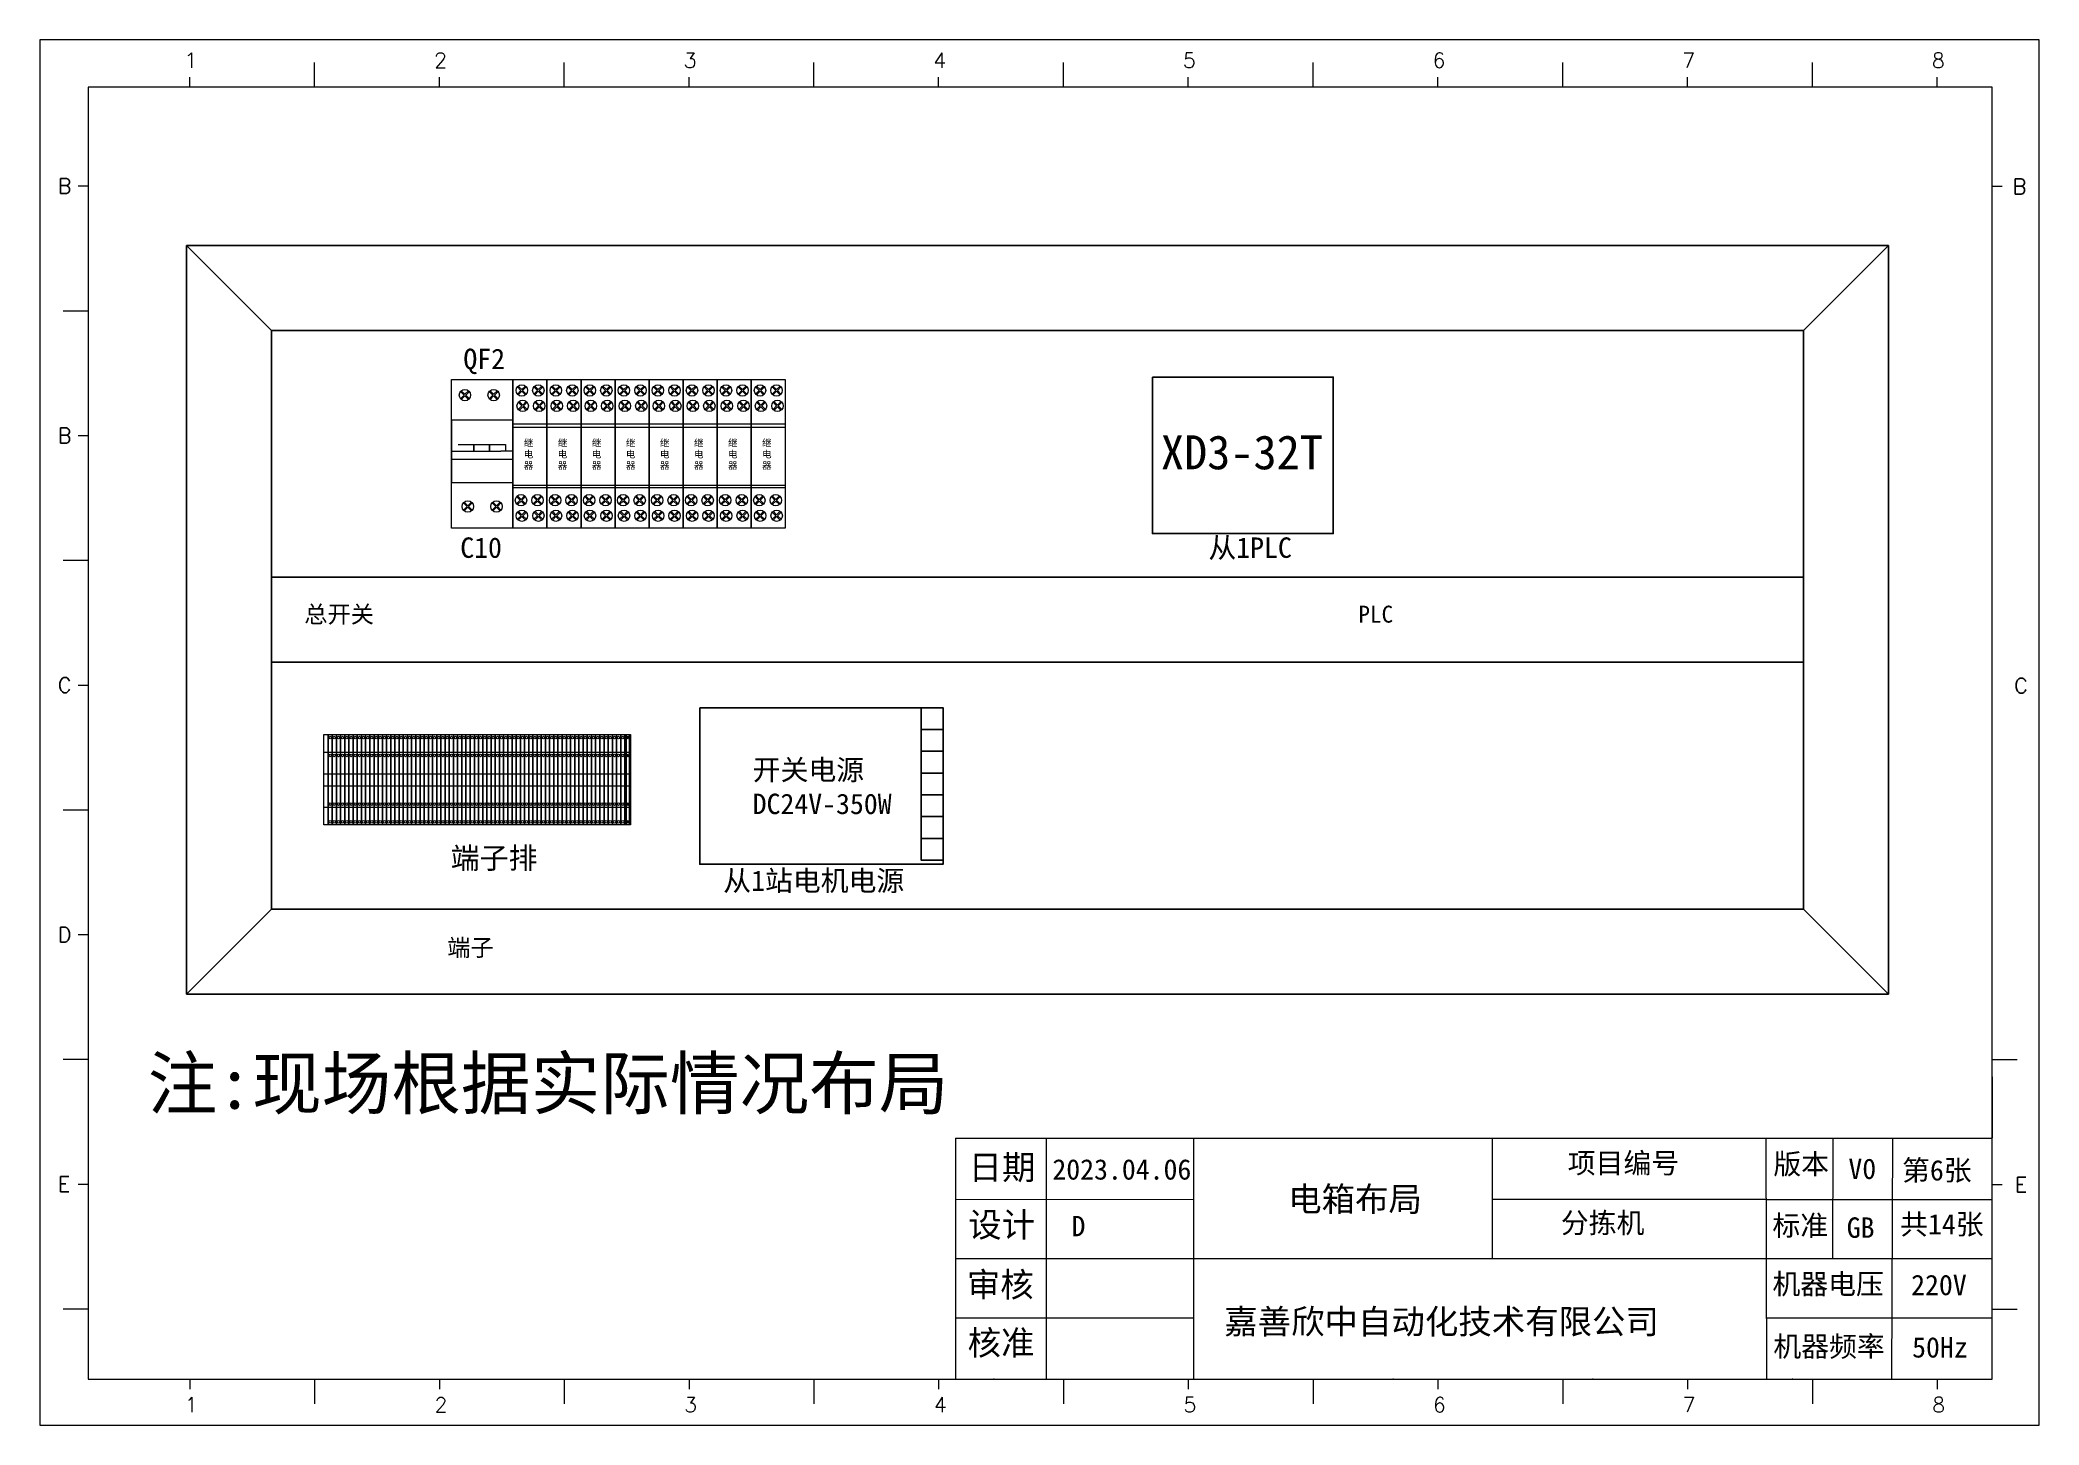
# Model space of a CAD drawing. Header units: millimetres. Extents: x 40430 to 48442, y -3636 to 4180.
# Drawn here: x 42796 to 43383, y 2499 to 2906 of the extents above; entities that cross this region are included whole.
import ezdxf

# ---------------------------------------------------------------- set-up
doc = ezdxf.new("R2010")
doc.units = ezdxf.units.MM
doc.styles.add('SIMPLEX', font='SIMPLEX')
doc.styles.get("Standard").update_dxf_attribs({"font": ''})
doc.styles.get('Standard').set_extended_font_data('SimSun')

msp = doc.modelspace()

# ---------------------------------------------------------------- texts
at = {"color": 7, "lineweight": 9, "style": 'SIMPLEX'}
for s, height, p in [('1', 4.4, (42838.33, 2897.67)), ('2', 4.4, (42911.67, 2897.67)), ('3', 4.4, (42985.01, 2897.67)), ('4', 4.4, (43058.35, 2897.67)), ('5', 4.4, (43131.68, 2897.67)), ('6', 4.4, (43205.02, 2897.67)), ('7', 4.4, (43278.36, 2897.67)), ('8', 4.4, (43351.7, 2897.67)), ('B', 4.46, (42801.14, 2860.69)), ('B', 4.46, (43375.45, 2860.54)), ('B', 4.46, (42801.14, 2787.35)), ('C', 4.46, (42801.14, 2714.01)), ('C', 4.46, (43375.88, 2713.86)), ('D', 4.46, (42801.14, 2640.67)), ('E', 4.46, (42801.14, 2567.33)), ('E', 4.46, (43376.09, 2567.19)), ('1', 4.4, (42838.46, 2502.54)), ('2', 4.4, (42911.8, 2502.54)), ('3', 4.4, (42985.14, 2502.54)), ('4', 4.4, (43058.48, 2502.54)), ('5', 4.4, (43131.82, 2502.54)), ('6', 4.4, (43205.15, 2502.54)), ('7', 4.4, (43278.49, 2502.54)), ('8', 4.4, (43351.83, 2502.54))]:
    msp.add_text(s, height=height, dxfattribs=at).set_placement(p)
at = {"lineweight": 9, "attachment_point": 1}
for s, insert, char_height, width in [('QF2', (42920.27, 2815.11), 6, 12.5285), ('XD3-32T', (43125.18, 2789.66), 10, 12.5285), ('从1PLC', (43139.15, 2759.64), 6, 26.3588), ('C10', (42919.35, 2759.64), 6, 12.5486), ('从1站电机电源', (42996.61, 2661.77), 6, 69.421), ('日期', (43068.71, 2578.13), 7.2, 80.4), ('{\\fSimSun|b0|i0|c134|p2;项目编号}', (43244.73, 2578.76), 6, 93.9465), ('{\\fSimSun|b0|i0|c134|p2;版本}', (43305.13, 2578.5), 6, 93.9465), ('2023.04.06', (43093.32, 2576.92), 6, 93.9465), ('{\\fSimSun|b0|i0|c134|p2;第6张}', (43342.94, 2576.66), 6, 93.9465), ('{\\fSimSun|b1|i0|c134|p34;电箱布局}', (43162.6, 2568.79), 7.2, 72.4452), ('{\\fFangSong_GB2312|b0|i0|c134|p0;设计}', (43068.59, 2561.26), 7.2, 80.4), ('分拣机', (43242.7, 2561.21), 6, 93.9465), ('{\\f宋体|b0|i0|c134|p2;标准}', (43304.85, 2560.44), 6, 93.9465), ('{\\fSimSun|b0|i0|c134|p2;共14张}', (43342.38, 2560.8), 6, 93.9465), ('{\\fSimSun|b0|i0|c134|p2;D}', (43098.94, 2560.26), 6, 93.9465), ('{\\fFangSong_GB2312|b0|i0|c134|p0;审核}', (43068.18, 2543.65), 7.2, 80.4), ('{\\f宋体|b0|i0|c134|p2;机器电压}', (43304.85, 2543.24), 6, 93.9465), ('{\\fSimSun|b0|i0|c134|p2; 220V}', (43341.53, 2542.95), 6, 23.8077), ('{\\fSimSun|b1|i0|c134|p34;嘉善欣中自动化技术有限公司}', (43143.82, 2532.79), 7.2, 179.0781), ('{\\fFangSong_GB2312|b0|i0|c134|p0;核准}', (43068.4, 2526.57), 7.2, 80.4), ('{\\f宋体|b0|i0|c134|p2;机器频率}', (43305.13, 2524.9), 6, 93.9465), ('{\\f宋体|b0|i0|c134|p2; 50Hz}', (43341.81, 2524.62), 6, 93.9465)]:
    msp.add_mtext(s, dxfattribs=dict(at, insert=insert, char_height=char_height, width=width))
at = {"color": 0, "lineweight": 9, "char_height": 2, "attachment_point": 3}
for insert in [(42940.82, 2788.42), (42950.82, 2788.42), (42960.82, 2788.42), (42970.82, 2788.42), (42980.82, 2788.42), (42990.82, 2788.42), (43000.82, 2788.42), (43010.82, 2788.42)]:
    msp.add_mtext_dynamic_manual_height_columns('继\\P电\\P器 ', width=5.094, gutter_width=12.5, heights=[0], dxfattribs=dict(at, insert=insert))
at = {"lineweight": 9, "char_height": 5, "attachment_point": 1}
for s, insert in [('总开关', (42873.54, 2739.55)), ('PLC', (43183.22, 2739.59)), ('端子', (42915.54, 2641.61))]:
    msp.add_mtext_dynamic_manual_height_columns(s, width=931.2624, gutter_width=12.5, heights=[0], dxfattribs=dict(at, insert=insert))
at = {"linetype": 'ByBlock', "lineweight": -2, "insert": (43005.27, 2694.34), "char_height": 15, "width": 77.1662, "attachment_point": 1}
msp.add_mtext('{\\H0.4x;开关电源\\PDC24V-350W}', dxfattribs=at)
at = {"color": 0, "lineweight": 9, "attachment_point": 1}
for s, insert, char_height, width in [('端子排', (42916.54, 2668.55), 6.24, 50.2828), ('{\\fSimSun|b0|i0|c134|p2;V0}', (43327.18, 2577.1), 6, 93.9465), ('{\\fSimSun|b0|i0|c134|p2;GB}', (43326.69, 2559.81), 6, 93.9465)]:
    msp.add_mtext(s, dxfattribs=dict(at, insert=insert, char_height=char_height, width=width))
at = {"color": 1, "lineweight": 9, "insert": (42827.52, 2606.73), "char_height": 15, "width": 285.7157, "attachment_point": 1}
msp.add_mtext('注:现场根据实际情况布局', dxfattribs=at)

# ---------------------------------------------------------------- linework, layer by layer
at = {"color": 7, "lineweight": 9}
for p, q in [((42876.56, 2891.92), (42876.56, 2899.26)), ((42949.9, 2891.92), (42949.9, 2899.26)), ((43023.23, 2891.92), (43023.23, 2899.26)), ((43096.57, 2891.92), (43096.57, 2899.26)), ((43169.91, 2891.92), (43169.91, 2899.26)), ((43243.25, 2891.92), (43243.25, 2899.26)), ((43316.59, 2891.92), (43316.59, 2899.26)), ((43369.39, 2891.92), (42810.03, 2891.92)), ((42810.03, 2891.92), (42810.03, 2512.31)), ((42839.89, 2891.92), (42839.89, 2894.86)), ((42913.23, 2891.92), (42913.23, 2894.86)), ((42986.57, 2891.92), (42986.57, 2894.86)), ((43059.9, 2891.92), (43059.9, 2894.86)), ((43133.24, 2891.92), (43133.24, 2894.86)), ((43206.58, 2891.92), (43206.58, 2894.86)), ((43279.92, 2891.92), (43279.92, 2894.86)), ((43353.25, 2891.92), (43353.25, 2894.86)), ((43369.39, 2512.31), (43369.39, 2891.92)), ((42810.03, 2862.85), (42807.09, 2862.85)), ((43369.39, 2862.85), (43372.32, 2862.85)), ((42810.03, 2826.18), (42802.69, 2826.18)), ((42810.03, 2789.51), (42807.09, 2789.51)), ((42810.03, 2752.84), (42802.69, 2752.84)), ((42810.03, 2716.17), (42807.09, 2716.17)), ((42810.03, 2679.5), (42802.69, 2679.5)), ((42810.03, 2642.83), (42807.09, 2642.83)), ((42810.03, 2606.17), (42802.69, 2606.17)), ((43369.39, 2606.17), (43376.72, 2606.17)), ((43369.39, 2601.11), (43369.39, 2583.15)), ((42810.03, 2569.5), (42807.09, 2569.5)), ((43369.39, 2569.5), (43372.32, 2569.5)), ((42810.03, 2532.83), (42802.69, 2532.83)), ((43369.39, 2532.83), (43376.72, 2532.83)), ((42810.03, 2512.31), (43369.39, 2512.31)), ((42839.89, 2512.31), (42839.89, 2509.37)), ((42876.56, 2512.31), (42876.56, 2504.97)), ((42913.23, 2512.31), (42913.23, 2509.37)), ((42949.9, 2512.31), (42949.9, 2504.97)), ((42986.57, 2512.31), (42986.57, 2509.37)), ((43023.23, 2512.31), (43023.23, 2504.97)), ((43059.9, 2512.31), (43059.9, 2509.37)), ((43096.57, 2512.31), (43096.57, 2504.97)), ((43133.24, 2512.31), (43133.24, 2509.37)), ((43169.91, 2512.31), (43169.91, 2504.97)), ((43206.58, 2512.31), (43206.58, 2509.37)), ((43243.25, 2512.31), (43243.25, 2504.97)), ((43279.92, 2512.31), (43279.92, 2509.37)), ((43316.59, 2512.31), (43316.59, 2504.97)), ((43353.25, 2512.31), (43353.25, 2509.37))]:
    msp.add_line(p, q, dxfattribs=at)
at = {"lineweight": -2}
for p, q in [((42838.94, 2845.44), (43338.94, 2845.44)), ((42838.94, 2845.44), (42838.94, 2625.44)), ((42838.94, 2845.44), (42863.94, 2820.44)), ((43338.94, 2845.44), (43313.94, 2820.44)), ((43338.94, 2845.44), (43338.94, 2845.44)), ((43338.94, 2845.44), (43338.94, 2625.44)), ((42863.94, 2820.44), (43313.94, 2820.44)), ((42863.94, 2820.44), (42863.94, 2650.44)), ((42863.94, 2820.44), (42863.94, 2820.44)), ((42863.94, 2650.44), (42863.94, 2820.44)), ((43313.94, 2820.44), (43313.94, 2650.44)), ((42863.94, 2747.94), (43313.94, 2747.94)), ((42863.94, 2722.94), (43313.94, 2722.94)), ((42838.94, 2625.44), (42863.94, 2650.44)), ((42863.94, 2650.44), (43313.94, 2650.44)), ((43338.94, 2625.44), (43313.94, 2650.44)), ((42838.94, 2625.44), (43338.94, 2625.44))]:
    msp.add_line(p, q, dxfattribs=at)
at = {"linetype": 'ByBlock', "lineweight": 9}
for p, q in [((42919.43, 2802.53), (42920.49, 2801.47)), ((42920.49, 2801.47), (42919.43, 2800.41)), ((42919.67, 2802.77), (42920.73, 2801.71)), ((42921.79, 2802.77), (42920.73, 2801.71)), ((42922.03, 2802.53), (42920.97, 2801.47)), ((42920.97, 2801.47), (42922.03, 2800.41)), ((42927.86, 2802.53), (42928.92, 2801.47)), ((42928.92, 2801.47), (42927.86, 2800.41)), ((42928.1, 2802.77), (42929.16, 2801.71)), ((42930.22, 2802.77), (42929.16, 2801.71)), ((42930.46, 2802.53), (42929.4, 2801.47)), ((42929.4, 2801.47), (42930.46, 2800.41)), ((42936.13, 2803.9), (42937.2, 2802.84)), ((42937.2, 2802.84), (42936.13, 2801.78)), ((42936.37, 2804.14), (42937.43, 2803.08)), ((42937.43, 2802.6), (42936.37, 2801.54)), ((42938.49, 2804.14), (42937.43, 2803.08)), ((42937.43, 2802.6), (42938.49, 2801.54)), ((42938.73, 2803.9), (42937.67, 2802.84)), ((42937.67, 2802.84), (42938.73, 2801.78)), ((42940.98, 2803.9), (42942.04, 2802.84)), ((42942.04, 2802.84), (42940.98, 2801.78)), ((42941.22, 2804.14), (42942.28, 2803.08)), ((42942.28, 2802.6), (42941.22, 2801.54)), ((42943.34, 2804.14), (42942.28, 2803.08)), ((42942.28, 2802.6), (42943.34, 2801.54)), ((42943.58, 2803.9), (42942.51, 2802.84)), ((42942.51, 2802.84), (42943.58, 2801.78)), ((42946.13, 2803.9), (42947.2, 2802.84)), ((42947.2, 2802.84), (42946.13, 2801.78)), ((42946.37, 2804.14), (42947.43, 2803.08)), ((42947.43, 2802.6), (42946.37, 2801.54)), ((42948.49, 2804.14), (42947.43, 2803.08)), ((42947.43, 2802.6), (42948.49, 2801.54)), ((42948.73, 2803.9), (42947.67, 2802.84)), ((42947.67, 2802.84), (42948.73, 2801.78)), ((42950.98, 2803.9), (42952.04, 2802.84)), ((42952.04, 2802.84), (42950.98, 2801.78)), ((42951.22, 2804.14), (42952.28, 2803.08)), ((42952.28, 2802.6), (42951.22, 2801.54)), ((42953.34, 2804.14), (42952.28, 2803.08)), ((42952.28, 2802.6), (42953.34, 2801.54)), ((42953.58, 2803.9), (42952.51, 2802.84)), ((42952.51, 2802.84), (42953.58, 2801.78)), ((42956.13, 2803.9), (42957.2, 2802.84)), ((42957.2, 2802.84), (42956.13, 2801.78)), ((42956.37, 2804.14), (42957.43, 2803.08)), ((42957.43, 2802.6), (42956.37, 2801.54)), ((42958.49, 2804.14), (42957.43, 2803.08)), ((42957.43, 2802.6), (42958.49, 2801.54)), ((42958.73, 2803.9), (42957.67, 2802.84)), ((42957.67, 2802.84), (42958.73, 2801.78)), ((42960.98, 2803.9), (42962.04, 2802.84)), ((42962.04, 2802.84), (42960.98, 2801.78)), ((42961.22, 2804.14), (42962.28, 2803.08)), ((42962.28, 2802.6), (42961.22, 2801.54)), ((42963.34, 2804.14), (42962.28, 2803.08)), ((42962.28, 2802.6), (42963.34, 2801.54)), ((42963.58, 2803.9), (42962.51, 2802.84)), ((42962.51, 2802.84), (42963.58, 2801.78)), ((42966.13, 2803.9), (42967.2, 2802.84)), ((42967.2, 2802.84), (42966.13, 2801.78)), ((42966.37, 2804.14), (42967.43, 2803.08)), ((42967.43, 2802.6), (42966.37, 2801.54)), ((42968.49, 2804.14), (42967.43, 2803.08)), ((42967.43, 2802.6), (42968.49, 2801.54)), ((42968.73, 2803.9), (42967.67, 2802.84)), ((42967.67, 2802.84), (42968.73, 2801.78)), ((42970.98, 2803.9), (42972.04, 2802.84)), ((42972.04, 2802.84), (42970.98, 2801.78)), ((42971.22, 2804.14), (42972.28, 2803.08)), ((42972.28, 2802.6), (42971.22, 2801.54)), ((42973.34, 2804.14), (42972.28, 2803.08)), ((42972.28, 2802.6), (42973.34, 2801.54)), ((42973.58, 2803.9), (42972.51, 2802.84)), ((42972.51, 2802.84), (42973.58, 2801.78)), ((42976.13, 2803.9), (42977.2, 2802.84)), ((42977.2, 2802.84), (42976.13, 2801.78)), ((42976.37, 2804.14), (42977.43, 2803.08)), ((42977.43, 2802.6), (42976.37, 2801.54)), ((42978.49, 2804.14), (42977.43, 2803.08)), ((42977.43, 2802.6), (42978.49, 2801.54)), ((42978.73, 2803.9), (42977.67, 2802.84)), ((42977.67, 2802.84), (42978.73, 2801.78)), ((42980.98, 2803.9), (42982.04, 2802.84)), ((42982.04, 2802.84), (42980.98, 2801.78)), ((42981.22, 2804.14), (42982.28, 2803.08)), ((42982.28, 2802.6), (42981.22, 2801.54)), ((42983.34, 2804.14), (42982.28, 2803.08)), ((42982.28, 2802.6), (42983.34, 2801.54)), ((42983.58, 2803.9), (42982.51, 2802.84)), ((42982.51, 2802.84), (42983.58, 2801.78)), ((42986.13, 2803.9), (42987.2, 2802.84)), ((42987.2, 2802.84), (42986.13, 2801.78)), ((42986.37, 2804.14), (42987.43, 2803.08)), ((42987.43, 2802.6), (42986.37, 2801.54)), ((42988.49, 2804.14), (42987.43, 2803.08)), ((42987.43, 2802.6), (42988.49, 2801.54)), ((42988.73, 2803.9), (42987.67, 2802.84)), ((42987.67, 2802.84), (42988.73, 2801.78)), ((42990.98, 2803.9), (42992.04, 2802.84)), ((42992.04, 2802.84), (42990.98, 2801.78)), ((42991.22, 2804.14), (42992.28, 2803.08)), ((42992.28, 2802.6), (42991.22, 2801.54)), ((42993.34, 2804.14), (42992.28, 2803.08)), ((42992.28, 2802.6), (42993.34, 2801.54)), ((42993.58, 2803.9), (42992.51, 2802.84)), ((42992.51, 2802.84), (42993.58, 2801.78)), ((42996.13, 2803.9), (42997.2, 2802.84)), ((42997.2, 2802.84), (42996.13, 2801.78)), ((42996.37, 2804.14), (42997.43, 2803.08)), ((42997.43, 2802.6), (42996.37, 2801.54)), ((42998.49, 2804.14), (42997.43, 2803.08)), ((42997.43, 2802.6), (42998.49, 2801.54)), ((42998.73, 2803.9), (42997.67, 2802.84)), ((42997.67, 2802.84), (42998.73, 2801.78)), ((43000.98, 2803.9), (43002.04, 2802.84)), ((43002.04, 2802.84), (43000.98, 2801.78)), ((43001.22, 2804.14), (43002.28, 2803.08)), ((43002.28, 2802.6), (43001.22, 2801.54)), ((43003.34, 2804.14), (43002.28, 2803.08)), ((43002.28, 2802.6), (43003.34, 2801.54)), ((43003.58, 2803.9), (43002.51, 2802.84)), ((43002.51, 2802.84), (43003.58, 2801.78)), ((43006.13, 2803.9), (43007.2, 2802.84)), ((43007.2, 2802.84), (43006.13, 2801.78)), ((43006.37, 2804.14), (43007.43, 2803.08)), ((43007.43, 2802.6), (43006.37, 2801.54)), ((43008.49, 2804.14), (43007.43, 2803.08)), ((43007.43, 2802.6), (43008.49, 2801.54)), ((43008.73, 2803.9), (43007.67, 2802.84)), ((43007.67, 2802.84), (43008.73, 2801.78)), ((43010.98, 2803.9), (43012.04, 2802.84)), ((43012.04, 2802.84), (43010.98, 2801.78)), ((43011.22, 2804.14), (43012.28, 2803.08)), ((43012.28, 2802.6), (43011.22, 2801.54)), ((43013.34, 2804.14), (43012.28, 2803.08)), ((43012.28, 2802.6), (43013.34, 2801.54)), ((43013.58, 2803.9), (43012.51, 2802.84)), ((43012.51, 2802.84), (43013.58, 2801.78)), ((42920.73, 2801.23), (42919.67, 2800.17)), ((42920.73, 2801.23), (42921.79, 2800.17)), ((42929.16, 2801.23), (42928.1, 2800.17)), ((42929.16, 2801.23), (42930.22, 2800.17)), ((42936.4, 2799.35), (42937.46, 2798.29)), ((42937.46, 2798.29), (42936.4, 2797.23)), ((42936.64, 2799.59), (42937.7, 2798.53)), ((42937.7, 2798.05), (42936.64, 2796.99)), ((42938.76, 2799.59), (42937.7, 2798.53)), ((42937.7, 2798.05), (42938.76, 2796.99)), ((42939, 2799.35), (42937.94, 2798.29)), ((42937.94, 2798.29), (42939, 2797.23)), ((42941.24, 2799.35), (42942.3, 2798.29)), ((42942.3, 2798.29), (42941.24, 2797.23)), ((42941.48, 2799.59), (42942.54, 2798.53)), ((42942.54, 2798.05), (42941.48, 2796.99)), ((42943.6, 2799.59), (42942.54, 2798.53)), ((42942.54, 2798.05), (42943.6, 2796.99)), ((42943.84, 2799.35), (42942.78, 2798.29)), ((42942.78, 2798.29), (42943.84, 2797.23)), ((42946.4, 2799.35), (42947.46, 2798.29)), ((42947.46, 2798.29), (42946.4, 2797.23)), ((42946.64, 2799.59), (42947.7, 2798.53)), ((42947.7, 2798.05), (42946.64, 2796.99)), ((42948.76, 2799.59), (42947.7, 2798.53)), ((42947.7, 2798.05), (42948.76, 2796.99)), ((42949, 2799.35), (42947.94, 2798.29)), ((42947.94, 2798.29), (42949, 2797.23)), ((42951.24, 2799.35), (42952.3, 2798.29)), ((42952.3, 2798.29), (42951.24, 2797.23)), ((42951.48, 2799.59), (42952.54, 2798.53)), ((42952.54, 2798.05), (42951.48, 2796.99)), ((42953.6, 2799.59), (42952.54, 2798.53)), ((42952.54, 2798.05), (42953.6, 2796.99)), ((42953.84, 2799.35), (42952.78, 2798.29)), ((42952.78, 2798.29), (42953.84, 2797.23)), ((42956.4, 2799.35), (42957.46, 2798.29)), ((42957.46, 2798.29), (42956.4, 2797.23)), ((42956.64, 2799.59), (42957.7, 2798.53)), ((42957.7, 2798.05), (42956.64, 2796.99)), ((42958.76, 2799.59), (42957.7, 2798.53)), ((42957.7, 2798.05), (42958.76, 2796.99)), ((42959, 2799.35), (42957.94, 2798.29)), ((42957.94, 2798.29), (42959, 2797.23)), ((42961.24, 2799.35), (42962.3, 2798.29)), ((42962.3, 2798.29), (42961.24, 2797.23)), ((42961.48, 2799.59), (42962.54, 2798.53)), ((42962.54, 2798.05), (42961.48, 2796.99)), ((42963.6, 2799.59), (42962.54, 2798.53)), ((42962.54, 2798.05), (42963.6, 2796.99)), ((42963.84, 2799.35), (42962.78, 2798.29)), ((42962.78, 2798.29), (42963.84, 2797.23)), ((42966.4, 2799.35), (42967.46, 2798.29)), ((42967.46, 2798.29), (42966.4, 2797.23)), ((42966.64, 2799.59), (42967.7, 2798.53)), ((42967.7, 2798.05), (42966.64, 2796.99)), ((42968.76, 2799.59), (42967.7, 2798.53)), ((42967.7, 2798.05), (42968.76, 2796.99)), ((42969, 2799.35), (42967.94, 2798.29)), ((42967.94, 2798.29), (42969, 2797.23)), ((42971.24, 2799.35), (42972.3, 2798.29)), ((42972.3, 2798.29), (42971.24, 2797.23)), ((42971.48, 2799.59), (42972.54, 2798.53)), ((42972.54, 2798.05), (42971.48, 2796.99)), ((42973.6, 2799.59), (42972.54, 2798.53)), ((42972.54, 2798.05), (42973.6, 2796.99)), ((42973.84, 2799.35), (42972.78, 2798.29)), ((42972.78, 2798.29), (42973.84, 2797.23)), ((42976.4, 2799.35), (42977.46, 2798.29)), ((42977.46, 2798.29), (42976.4, 2797.23)), ((42976.64, 2799.59), (42977.7, 2798.53)), ((42977.7, 2798.05), (42976.64, 2796.99)), ((42978.76, 2799.59), (42977.7, 2798.53)), ((42977.7, 2798.05), (42978.76, 2796.99)), ((42979, 2799.35), (42977.94, 2798.29)), ((42977.94, 2798.29), (42979, 2797.23)), ((42981.24, 2799.35), (42982.3, 2798.29)), ((42982.3, 2798.29), (42981.24, 2797.23)), ((42981.48, 2799.59), (42982.54, 2798.53)), ((42982.54, 2798.05), (42981.48, 2796.99)), ((42983.6, 2799.59), (42982.54, 2798.53)), ((42982.54, 2798.05), (42983.6, 2796.99)), ((42983.84, 2799.35), (42982.78, 2798.29)), ((42982.78, 2798.29), (42983.84, 2797.23)), ((42986.4, 2799.35), (42987.46, 2798.29)), ((42987.46, 2798.29), (42986.4, 2797.23)), ((42986.64, 2799.59), (42987.7, 2798.53)), ((42987.7, 2798.05), (42986.64, 2796.99)), ((42988.76, 2799.59), (42987.7, 2798.53)), ((42987.7, 2798.05), (42988.76, 2796.99)), ((42989, 2799.35), (42987.94, 2798.29)), ((42987.94, 2798.29), (42989, 2797.23)), ((42991.24, 2799.35), (42992.3, 2798.29)), ((42992.3, 2798.29), (42991.24, 2797.23)), ((42991.48, 2799.59), (42992.54, 2798.53)), ((42992.54, 2798.05), (42991.48, 2796.99)), ((42993.6, 2799.59), (42992.54, 2798.53)), ((42992.54, 2798.05), (42993.6, 2796.99)), ((42993.84, 2799.35), (42992.78, 2798.29)), ((42992.78, 2798.29), (42993.84, 2797.23)), ((42996.4, 2799.35), (42997.46, 2798.29)), ((42997.46, 2798.29), (42996.4, 2797.23)), ((42996.64, 2799.59), (42997.7, 2798.53)), ((42997.7, 2798.05), (42996.64, 2796.99)), ((42998.76, 2799.59), (42997.7, 2798.53)), ((42997.7, 2798.05), (42998.76, 2796.99)), ((42999, 2799.35), (42997.94, 2798.29)), ((42997.94, 2798.29), (42999, 2797.23)), ((43001.24, 2799.35), (43002.3, 2798.29)), ((43002.3, 2798.29), (43001.24, 2797.23)), ((43001.48, 2799.59), (43002.54, 2798.53)), ((43002.54, 2798.05), (43001.48, 2796.99)), ((43003.6, 2799.59), (43002.54, 2798.53)), ((43002.54, 2798.05), (43003.6, 2796.99)), ((43003.84, 2799.35), (43002.78, 2798.29)), ((43002.78, 2798.29), (43003.84, 2797.23)), ((43006.4, 2799.35), (43007.46, 2798.29)), ((43007.46, 2798.29), (43006.4, 2797.23)), ((43006.64, 2799.59), (43007.7, 2798.53)), ((43007.7, 2798.05), (43006.64, 2796.99)), ((43008.76, 2799.59), (43007.7, 2798.53)), ((43007.7, 2798.05), (43008.76, 2796.99)), ((43009, 2799.35), (43007.94, 2798.29)), ((43007.94, 2798.29), (43009, 2797.23)), ((43011.24, 2799.35), (43012.3, 2798.29)), ((43012.3, 2798.29), (43011.24, 2797.23)), ((43011.48, 2799.59), (43012.54, 2798.53)), ((43012.54, 2798.05), (43011.48, 2796.99)), ((43013.6, 2799.59), (43012.54, 2798.53)), ((43012.54, 2798.05), (43013.6, 2796.99)), ((43013.84, 2799.35), (43012.78, 2798.29)), ((43012.78, 2798.29), (43013.84, 2797.23)), ((42920.28, 2769.79), (42921.34, 2768.73)), ((42921.34, 2768.73), (42920.28, 2767.67)), ((42920.52, 2770.03), (42921.58, 2768.97)), ((42921.58, 2768.49), (42920.52, 2767.43)), ((42922.64, 2770.03), (42921.58, 2768.97)), ((42921.58, 2768.49), (42922.64, 2767.43)), ((42922.88, 2769.79), (42921.82, 2768.73)), ((42921.82, 2768.73), (42922.88, 2767.67)), ((42928.71, 2769.79), (42929.77, 2768.73)), ((42929.77, 2768.73), (42928.71, 2767.67)), ((42928.95, 2770.03), (42930.01, 2768.97)), ((42930.01, 2768.49), (42928.95, 2767.43)), ((42931.07, 2770.03), (42930.01, 2768.97)), ((42930.01, 2768.49), (42931.07, 2767.43)), ((42931.31, 2769.79), (42930.25, 2768.73)), ((42930.25, 2768.73), (42931.31, 2767.67)), ((42935.91, 2771.63), (42936.97, 2770.57)), ((42936.97, 2770.57), (42935.91, 2769.51)), ((42936.15, 2771.87), (42937.21, 2770.81)), ((42937.21, 2770.33), (42936.15, 2769.27)), ((42936.17, 2767.08), (42937.23, 2766.02)), ((42936.41, 2767.32), (42937.47, 2766.26)), ((42938.27, 2771.87), (42937.21, 2770.81)), ((42937.21, 2770.33), (42938.27, 2769.27)), ((42938.51, 2771.63), (42937.45, 2770.57)), ((42937.45, 2770.57), (42938.51, 2769.51)), ((42938.53, 2767.32), (42937.47, 2766.26)), ((42938.77, 2767.08), (42937.71, 2766.02)), ((42940.75, 2771.63), (42941.81, 2770.57)), ((42941.81, 2770.57), (42940.75, 2769.51)), ((42940.99, 2771.87), (42942.05, 2770.81)), ((42942.05, 2770.33), (42940.99, 2769.27)), ((42941.01, 2767.08), (42942.07, 2766.02)), ((42941.25, 2767.32), (42942.31, 2766.26)), ((42943.11, 2771.87), (42942.05, 2770.81)), ((42942.05, 2770.33), (42943.11, 2769.27)), ((42943.35, 2771.63), (42942.29, 2770.57)), ((42942.29, 2770.57), (42943.35, 2769.51)), ((42943.37, 2767.32), (42942.31, 2766.26)), ((42943.61, 2767.08), (42942.55, 2766.02)), ((42945.91, 2771.63), (42946.97, 2770.57)), ((42946.97, 2770.57), (42945.91, 2769.51)), ((42946.15, 2771.87), (42947.21, 2770.81)), ((42947.21, 2770.33), (42946.15, 2769.27)), ((42946.17, 2767.08), (42947.23, 2766.02)), ((42946.41, 2767.32), (42947.47, 2766.26)), ((42948.27, 2771.87), (42947.21, 2770.81)), ((42947.21, 2770.33), (42948.27, 2769.27)), ((42948.51, 2771.63), (42947.45, 2770.57)), ((42947.45, 2770.57), (42948.51, 2769.51)), ((42948.53, 2767.32), (42947.47, 2766.26)), ((42948.77, 2767.08), (42947.71, 2766.02)), ((42950.75, 2771.63), (42951.81, 2770.57)), ((42951.81, 2770.57), (42950.75, 2769.51)), ((42950.99, 2771.87), (42952.05, 2770.81)), ((42952.05, 2770.33), (42950.99, 2769.27)), ((42951.01, 2767.08), (42952.07, 2766.02)), ((42951.25, 2767.32), (42952.31, 2766.26)), ((42953.11, 2771.87), (42952.05, 2770.81)), ((42952.05, 2770.33), (42953.11, 2769.27)), ((42953.35, 2771.63), (42952.29, 2770.57)), ((42952.29, 2770.57), (42953.35, 2769.51)), ((42953.37, 2767.32), (42952.31, 2766.26)), ((42953.61, 2767.08), (42952.55, 2766.02)), ((42955.91, 2771.63), (42956.97, 2770.57)), ((42956.97, 2770.57), (42955.91, 2769.51)), ((42956.15, 2771.87), (42957.21, 2770.81)), ((42957.21, 2770.33), (42956.15, 2769.27)), ((42956.17, 2767.08), (42957.23, 2766.02)), ((42956.41, 2767.32), (42957.47, 2766.26)), ((42958.27, 2771.87), (42957.21, 2770.81)), ((42957.21, 2770.33), (42958.27, 2769.27)), ((42958.51, 2771.63), (42957.45, 2770.57)), ((42957.45, 2770.57), (42958.51, 2769.51)), ((42958.53, 2767.32), (42957.47, 2766.26)), ((42958.77, 2767.08), (42957.71, 2766.02)), ((42960.75, 2771.63), (42961.81, 2770.57)), ((42961.81, 2770.57), (42960.75, 2769.51)), ((42960.99, 2771.87), (42962.05, 2770.81)), ((42962.05, 2770.33), (42960.99, 2769.27)), ((42961.01, 2767.08), (42962.07, 2766.02)), ((42961.25, 2767.32), (42962.31, 2766.26)), ((42963.11, 2771.87), (42962.05, 2770.81)), ((42962.05, 2770.33), (42963.11, 2769.27)), ((42963.35, 2771.63), (42962.29, 2770.57)), ((42962.29, 2770.57), (42963.35, 2769.51)), ((42963.37, 2767.32), (42962.31, 2766.26)), ((42963.61, 2767.08), (42962.55, 2766.02)), ((42965.91, 2771.63), (42966.97, 2770.57)), ((42966.97, 2770.57), (42965.91, 2769.51)), ((42966.15, 2771.87), (42967.21, 2770.81)), ((42967.21, 2770.33), (42966.15, 2769.27)), ((42966.17, 2767.08), (42967.23, 2766.02)), ((42966.41, 2767.32), (42967.47, 2766.26)), ((42968.27, 2771.87), (42967.21, 2770.81)), ((42967.21, 2770.33), (42968.27, 2769.27)), ((42968.51, 2771.63), (42967.45, 2770.57)), ((42967.45, 2770.57), (42968.51, 2769.51)), ((42968.53, 2767.32), (42967.47, 2766.26)), ((42968.77, 2767.08), (42967.71, 2766.02)), ((42970.75, 2771.63), (42971.81, 2770.57)), ((42971.81, 2770.57), (42970.75, 2769.51)), ((42970.99, 2771.87), (42972.05, 2770.81)), ((42972.05, 2770.33), (42970.99, 2769.27)), ((42971.01, 2767.08), (42972.07, 2766.02)), ((42971.25, 2767.32), (42972.31, 2766.26)), ((42973.11, 2771.87), (42972.05, 2770.81)), ((42972.05, 2770.33), (42973.11, 2769.27)), ((42973.35, 2771.63), (42972.29, 2770.57)), ((42972.29, 2770.57), (42973.35, 2769.51)), ((42973.37, 2767.32), (42972.31, 2766.26)), ((42973.61, 2767.08), (42972.55, 2766.02)), ((42975.91, 2771.63), (42976.97, 2770.57)), ((42976.97, 2770.57), (42975.91, 2769.51)), ((42976.15, 2771.87), (42977.21, 2770.81)), ((42977.21, 2770.33), (42976.15, 2769.27)), ((42976.17, 2767.08), (42977.23, 2766.02)), ((42976.41, 2767.32), (42977.47, 2766.26)), ((42978.27, 2771.87), (42977.21, 2770.81)), ((42977.21, 2770.33), (42978.27, 2769.27)), ((42978.51, 2771.63), (42977.45, 2770.57)), ((42977.45, 2770.57), (42978.51, 2769.51)), ((42978.53, 2767.32), (42977.47, 2766.26)), ((42978.77, 2767.08), (42977.71, 2766.02)), ((42980.75, 2771.63), (42981.81, 2770.57)), ((42981.81, 2770.57), (42980.75, 2769.51)), ((42980.99, 2771.87), (42982.05, 2770.81)), ((42982.05, 2770.33), (42980.99, 2769.27)), ((42981.01, 2767.08), (42982.07, 2766.02)), ((42981.25, 2767.32), (42982.31, 2766.26)), ((42983.11, 2771.87), (42982.05, 2770.81)), ((42982.05, 2770.33), (42983.11, 2769.27)), ((42983.35, 2771.63), (42982.29, 2770.57)), ((42982.29, 2770.57), (42983.35, 2769.51)), ((42983.37, 2767.32), (42982.31, 2766.26)), ((42983.61, 2767.08), (42982.55, 2766.02)), ((42985.91, 2771.63), (42986.97, 2770.57)), ((42986.97, 2770.57), (42985.91, 2769.51)), ((42986.15, 2771.87), (42987.21, 2770.81)), ((42987.21, 2770.33), (42986.15, 2769.27)), ((42986.17, 2767.08), (42987.23, 2766.02)), ((42986.41, 2767.32), (42987.47, 2766.26)), ((42988.27, 2771.87), (42987.21, 2770.81)), ((42987.21, 2770.33), (42988.27, 2769.27)), ((42988.51, 2771.63), (42987.45, 2770.57)), ((42987.45, 2770.57), (42988.51, 2769.51)), ((42988.53, 2767.32), (42987.47, 2766.26)), ((42988.77, 2767.08), (42987.71, 2766.02)), ((42990.75, 2771.63), (42991.81, 2770.57)), ((42991.81, 2770.57), (42990.75, 2769.51)), ((42990.99, 2771.87), (42992.05, 2770.81)), ((42992.05, 2770.33), (42990.99, 2769.27)), ((42991.01, 2767.08), (42992.07, 2766.02)), ((42991.25, 2767.32), (42992.31, 2766.26)), ((42993.11, 2771.87), (42992.05, 2770.81)), ((42992.05, 2770.33), (42993.11, 2769.27)), ((42993.35, 2771.63), (42992.29, 2770.57)), ((42992.29, 2770.57), (42993.35, 2769.51)), ((42993.37, 2767.32), (42992.31, 2766.26)), ((42993.61, 2767.08), (42992.55, 2766.02)), ((42995.91, 2771.63), (42996.97, 2770.57)), ((42996.97, 2770.57), (42995.91, 2769.51)), ((42996.15, 2771.87), (42997.21, 2770.81)), ((42997.21, 2770.33), (42996.15, 2769.27)), ((42996.17, 2767.08), (42997.23, 2766.02)), ((42996.41, 2767.32), (42997.47, 2766.26)), ((42998.27, 2771.87), (42997.21, 2770.81)), ((42997.21, 2770.33), (42998.27, 2769.27)), ((42998.51, 2771.63), (42997.45, 2770.57)), ((42997.45, 2770.57), (42998.51, 2769.51)), ((42998.53, 2767.32), (42997.47, 2766.26)), ((42998.77, 2767.08), (42997.71, 2766.02)), ((43000.75, 2771.63), (43001.81, 2770.57)), ((43001.81, 2770.57), (43000.75, 2769.51)), ((43000.99, 2771.87), (43002.05, 2770.81)), ((43002.05, 2770.33), (43000.99, 2769.27)), ((43001.01, 2767.08), (43002.07, 2766.02)), ((43001.25, 2767.32), (43002.31, 2766.26)), ((43003.11, 2771.87), (43002.05, 2770.81)), ((43002.05, 2770.33), (43003.11, 2769.27)), ((43003.35, 2771.63), (43002.29, 2770.57)), ((43002.29, 2770.57), (43003.35, 2769.51)), ((43003.37, 2767.32), (43002.31, 2766.26)), ((43003.61, 2767.08), (43002.55, 2766.02)), ((43005.91, 2771.63), (43006.97, 2770.57)), ((43006.97, 2770.57), (43005.91, 2769.51)), ((43006.15, 2771.87), (43007.21, 2770.81)), ((43007.21, 2770.33), (43006.15, 2769.27)), ((43006.17, 2767.08), (43007.23, 2766.02)), ((43006.41, 2767.32), (43007.47, 2766.26)), ((43008.27, 2771.87), (43007.21, 2770.81)), ((43007.21, 2770.33), (43008.27, 2769.27)), ((43008.51, 2771.63), (43007.45, 2770.57)), ((43007.45, 2770.57), (43008.51, 2769.51)), ((43008.53, 2767.32), (43007.47, 2766.26)), ((43008.77, 2767.08), (43007.71, 2766.02)), ((43010.75, 2771.63), (43011.81, 2770.57)), ((43011.81, 2770.57), (43010.75, 2769.51)), ((43010.99, 2771.87), (43012.05, 2770.81)), ((43012.05, 2770.33), (43010.99, 2769.27)), ((43011.01, 2767.08), (43012.07, 2766.02)), ((43011.25, 2767.32), (43012.31, 2766.26)), ((43013.11, 2771.87), (43012.05, 2770.81)), ((43012.05, 2770.33), (43013.11, 2769.27)), ((43013.35, 2771.63), (43012.29, 2770.57)), ((43012.29, 2770.57), (43013.35, 2769.51)), ((43013.37, 2767.32), (43012.31, 2766.26)), ((43013.61, 2767.08), (43012.55, 2766.02)), ((42937.23, 2766.02), (42936.17, 2764.96)), ((42937.47, 2765.78), (42936.41, 2764.72)), ((42937.47, 2765.78), (42938.53, 2764.72)), ((42937.71, 2766.02), (42938.77, 2764.96)), ((42942.07, 2766.02), (42941.01, 2764.96)), ((42942.31, 2765.78), (42941.25, 2764.72)), ((42942.31, 2765.78), (42943.37, 2764.72)), ((42942.55, 2766.02), (42943.61, 2764.96)), ((42947.23, 2766.02), (42946.17, 2764.96)), ((42947.47, 2765.78), (42946.41, 2764.72)), ((42947.47, 2765.78), (42948.53, 2764.72)), ((42947.71, 2766.02), (42948.77, 2764.96)), ((42952.07, 2766.02), (42951.01, 2764.96)), ((42952.31, 2765.78), (42951.25, 2764.72)), ((42952.31, 2765.78), (42953.37, 2764.72)), ((42952.55, 2766.02), (42953.61, 2764.96)), ((42957.23, 2766.02), (42956.17, 2764.96)), ((42957.47, 2765.78), (42956.41, 2764.72)), ((42957.47, 2765.78), (42958.53, 2764.72)), ((42957.71, 2766.02), (42958.77, 2764.96)), ((42962.07, 2766.02), (42961.01, 2764.96)), ((42962.31, 2765.78), (42961.25, 2764.72)), ((42962.31, 2765.78), (42963.37, 2764.72)), ((42962.55, 2766.02), (42963.61, 2764.96)), ((42967.23, 2766.02), (42966.17, 2764.96)), ((42967.47, 2765.78), (42966.41, 2764.72)), ((42967.47, 2765.78), (42968.53, 2764.72)), ((42967.71, 2766.02), (42968.77, 2764.96)), ((42972.07, 2766.02), (42971.01, 2764.96)), ((42972.31, 2765.78), (42971.25, 2764.72)), ((42972.31, 2765.78), (42973.37, 2764.72)), ((42972.55, 2766.02), (42973.61, 2764.96)), ((42977.23, 2766.02), (42976.17, 2764.96)), ((42977.47, 2765.78), (42976.41, 2764.72)), ((42977.47, 2765.78), (42978.53, 2764.72)), ((42977.71, 2766.02), (42978.77, 2764.96)), ((42982.07, 2766.02), (42981.01, 2764.96)), ((42982.31, 2765.78), (42981.25, 2764.72)), ((42982.31, 2765.78), (42983.37, 2764.72)), ((42982.55, 2766.02), (42983.61, 2764.96)), ((42987.23, 2766.02), (42986.17, 2764.96)), ((42987.47, 2765.78), (42986.41, 2764.72)), ((42987.47, 2765.78), (42988.53, 2764.72)), ((42987.71, 2766.02), (42988.77, 2764.96)), ((42992.07, 2766.02), (42991.01, 2764.96)), ((42992.31, 2765.78), (42991.25, 2764.72)), ((42992.31, 2765.78), (42993.37, 2764.72)), ((42992.55, 2766.02), (42993.61, 2764.96)), ((42997.23, 2766.02), (42996.17, 2764.96)), ((42997.47, 2765.78), (42996.41, 2764.72)), ((42997.47, 2765.78), (42998.53, 2764.72)), ((42997.71, 2766.02), (42998.77, 2764.96)), ((43002.07, 2766.02), (43001.01, 2764.96)), ((43002.31, 2765.78), (43001.25, 2764.72)), ((43002.31, 2765.78), (43003.37, 2764.72)), ((43002.55, 2766.02), (43003.61, 2764.96)), ((43007.23, 2766.02), (43006.17, 2764.96)), ((43007.47, 2765.78), (43006.41, 2764.72)), ((43007.47, 2765.78), (43008.53, 2764.72)), ((43007.71, 2766.02), (43008.77, 2764.96)), ((43012.07, 2766.02), (43011.01, 2764.96)), ((43012.31, 2765.78), (43011.25, 2764.72)), ((43012.31, 2765.78), (43013.37, 2764.72)), ((43012.55, 2766.02), (43013.61, 2764.96))]:
    msp.add_line(p, q, dxfattribs=at)
at = {"color": 0, "lineweight": 9}
for p, q in [((42944.83, 2792.9), (42934.83, 2792.9)), ((42934.83, 2792.02), (42944.83, 2792.02)), ((42954.83, 2792.9), (42944.83, 2792.9)), ((42944.83, 2792.02), (42954.83, 2792.02)), ((42964.83, 2792.9), (42954.83, 2792.9)), ((42954.83, 2792.02), (42964.83, 2792.02)), ((42974.83, 2792.9), (42964.83, 2792.9)), ((42964.83, 2792.02), (42974.83, 2792.02)), ((42984.83, 2792.9), (42974.83, 2792.9)), ((42974.83, 2792.02), (42984.83, 2792.02)), ((42994.83, 2792.9), (42984.83, 2792.9)), ((42984.83, 2792.02), (42994.83, 2792.02)), ((43004.83, 2792.9), (42994.83, 2792.9)), ((42994.83, 2792.02), (43004.83, 2792.02)), ((43014.83, 2792.9), (43004.83, 2792.9)), ((43004.83, 2792.02), (43014.83, 2792.02)), ((42934.83, 2775.04), (42944.83, 2775.04)), ((42934.83, 2774.34), (42944.83, 2774.34)), ((42944.83, 2775.04), (42954.83, 2775.04)), ((42944.83, 2774.34), (42954.83, 2774.34)), ((42954.83, 2775.04), (42964.83, 2775.04)), ((42954.83, 2774.34), (42964.83, 2774.34)), ((42964.83, 2775.04), (42974.83, 2775.04)), ((42964.83, 2774.34), (42974.83, 2774.34)), ((42974.83, 2775.04), (42984.83, 2775.04)), ((42974.83, 2774.34), (42984.83, 2774.34)), ((42984.83, 2775.04), (42994.83, 2775.04)), ((42984.83, 2774.34), (42994.83, 2774.34)), ((42994.83, 2775.04), (43004.83, 2775.04)), ((42994.83, 2774.34), (43004.83, 2774.34)), ((43004.83, 2775.04), (43014.83, 2775.04)), ((43004.83, 2774.34), (43014.83, 2774.34)), ((42879.28, 2696.49), (42880.5, 2696.49)), ((42880.5, 2696.49), (42881.73, 2696.49)), ((42881.73, 2696.49), (42882.96, 2696.49)), ((42882.96, 2696.49), (42884.19, 2696.49)), ((42884.19, 2696.49), (42885.42, 2696.49)), ((42885.42, 2696.49), (42886.65, 2696.49)), ((42886.65, 2696.49), (42887.88, 2696.49)), ((42887.88, 2696.49), (42889.1, 2696.49)), ((42889.1, 2696.49), (42890.33, 2696.49)), ((42890.33, 2696.49), (42891.56, 2696.49)), ((42891.56, 2696.49), (42892.79, 2696.49)), ((42892.79, 2696.49), (42894.02, 2696.49)), ((42894.02, 2696.49), (42895.25, 2696.49)), ((42895.25, 2696.49), (42896.47, 2696.49)), ((42896.47, 2696.49), (42897.7, 2696.49)), ((42897.7, 2696.49), (42898.93, 2696.49)), ((42898.93, 2696.49), (42900.16, 2696.49)), ((42900.16, 2696.49), (42901.39, 2696.49)), ((42901.39, 2696.49), (42902.62, 2696.49)), ((42902.62, 2696.49), (42903.85, 2696.49)), ((42903.85, 2696.49), (42905.07, 2696.49)), ((42905.07, 2696.49), (42906.3, 2696.49)), ((42906.3, 2696.49), (42907.53, 2696.49)), ((42907.53, 2696.49), (42908.76, 2696.49)), ((42908.76, 2696.49), (42909.99, 2696.49)), ((42909.99, 2696.49), (42911.22, 2696.49)), ((42911.22, 2696.49), (42912.45, 2696.49)), ((42912.45, 2696.49), (42913.67, 2696.49)), ((42913.67, 2696.49), (42914.9, 2696.49)), ((42914.9, 2696.49), (42916.13, 2696.49)), ((42916.13, 2696.49), (42917.36, 2696.49)), ((42917.36, 2696.49), (42918.59, 2696.49)), ((42918.59, 2696.49), (42919.82, 2696.49)), ((42919.82, 2696.49), (42921.04, 2696.49)), ((42921.04, 2696.49), (42922.27, 2696.49)), ((42922.27, 2696.49), (42923.5, 2696.49)), ((42923.5, 2696.49), (42924.73, 2696.49)), ((42924.73, 2696.49), (42925.96, 2696.49)), ((42925.96, 2696.49), (42927.19, 2696.49)), ((42927.19, 2696.49), (42928.42, 2696.49)), ((42928.42, 2696.49), (42929.64, 2696.49)), ((42929.64, 2696.49), (42930.87, 2696.49)), ((42930.87, 2696.49), (42932.1, 2696.49)), ((42932.1, 2696.49), (42933.33, 2696.49)), ((42933.33, 2696.49), (42934.56, 2696.49)), ((42934.56, 2696.49), (42935.79, 2696.49)), ((42935.79, 2696.49), (42937.02, 2696.49)), ((42937.02, 2696.49), (42938.24, 2696.49)), ((42938.24, 2696.49), (42939.47, 2696.49)), ((42939.47, 2696.49), (42940.7, 2696.49)), ((42940.7, 2696.49), (42941.93, 2696.49)), ((42941.93, 2696.49), (42943.16, 2696.49)), ((42943.16, 2696.49), (42944.39, 2696.49)), ((42944.39, 2696.49), (42945.61, 2696.49)), ((42945.61, 2696.49), (42946.84, 2696.49)), ((42946.84, 2696.49), (42948.07, 2696.49)), ((42948.07, 2696.49), (42949.3, 2696.49)), ((42949.3, 2696.49), (42950.53, 2696.49)), ((42950.53, 2696.49), (42951.76, 2696.49)), ((42951.76, 2696.49), (42952.99, 2696.49)), ((42952.99, 2696.49), (42954.21, 2696.49)), ((42954.21, 2696.49), (42955.44, 2696.49)), ((42955.44, 2696.49), (42956.67, 2696.49)), ((42956.67, 2696.49), (42957.9, 2696.49)), ((42957.9, 2696.49), (42959.13, 2696.49)), ((42959.13, 2696.49), (42960.36, 2696.49)), ((42960.36, 2696.49), (42961.59, 2696.49)), ((42961.59, 2696.49), (42962.81, 2696.49)), ((42962.81, 2696.49), (42964.04, 2696.49)), ((42964.04, 2696.49), (42965.27, 2696.49)), ((42965.27, 2696.49), (42966.5, 2696.49)), ((42966.5, 2696.49), (42967.73, 2696.49)), ((42967.73, 2696.49), (42968.96, 2696.49)), ((42968.17, 2696.49), (42969.39, 2696.49)), ((42879.28, 2690.19), (42880.5, 2690.19)), ((42880.5, 2690.19), (42881.73, 2690.19)), ((42881.73, 2690.19), (42882.96, 2690.19)), ((42882.96, 2690.19), (42884.19, 2690.19)), ((42884.19, 2690.19), (42885.42, 2690.19)), ((42885.42, 2690.19), (42886.65, 2690.19)), ((42886.65, 2690.19), (42887.88, 2690.19)), ((42887.88, 2690.19), (42889.1, 2690.19)), ((42889.1, 2690.19), (42890.33, 2690.19)), ((42890.33, 2690.19), (42891.56, 2690.19)), ((42891.56, 2690.19), (42892.79, 2690.19)), ((42892.79, 2690.19), (42894.02, 2690.19)), ((42894.02, 2690.19), (42895.25, 2690.19)), ((42895.25, 2690.19), (42896.47, 2690.19)), ((42896.47, 2690.19), (42897.7, 2690.19)), ((42897.7, 2690.19), (42898.93, 2690.19)), ((42898.93, 2690.19), (42900.16, 2690.19)), ((42900.16, 2690.19), (42901.39, 2690.19)), ((42901.39, 2690.19), (42902.62, 2690.19)), ((42902.62, 2690.19), (42903.85, 2690.19)), ((42903.85, 2690.19), (42905.07, 2690.19)), ((42905.07, 2690.19), (42906.3, 2690.19)), ((42906.3, 2690.19), (42907.53, 2690.19)), ((42907.53, 2690.19), (42908.76, 2690.19)), ((42908.76, 2690.19), (42909.99, 2690.19)), ((42909.99, 2690.19), (42911.22, 2690.19)), ((42911.22, 2690.19), (42912.45, 2690.19)), ((42912.45, 2690.19), (42913.67, 2690.19)), ((42913.67, 2690.19), (42914.9, 2690.19)), ((42914.9, 2690.19), (42916.13, 2690.19)), ((42916.13, 2690.19), (42917.36, 2690.19)), ((42917.36, 2690.19), (42918.59, 2690.19)), ((42918.59, 2690.19), (42919.82, 2690.19)), ((42919.82, 2690.19), (42921.04, 2690.19)), ((42921.04, 2690.19), (42922.27, 2690.19)), ((42922.27, 2690.19), (42923.5, 2690.19)), ((42923.5, 2690.19), (42924.73, 2690.19)), ((42924.73, 2690.19), (42925.96, 2690.19)), ((42925.96, 2690.19), (42927.19, 2690.19)), ((42927.19, 2690.19), (42928.42, 2690.19)), ((42928.42, 2690.19), (42929.64, 2690.19)), ((42929.64, 2690.19), (42930.87, 2690.19)), ((42930.87, 2690.19), (42932.1, 2690.19)), ((42932.1, 2690.19), (42933.33, 2690.19)), ((42933.33, 2690.19), (42934.56, 2690.19)), ((42934.56, 2690.19), (42935.79, 2690.19)), ((42935.79, 2690.19), (42937.02, 2690.19)), ((42937.02, 2690.19), (42938.24, 2690.19)), ((42938.24, 2690.19), (42939.47, 2690.19)), ((42939.47, 2690.19), (42940.7, 2690.19)), ((42940.7, 2690.19), (42941.93, 2690.19)), ((42941.93, 2690.19), (42943.16, 2690.19)), ((42943.16, 2690.19), (42944.39, 2690.19)), ((42944.39, 2690.19), (42945.61, 2690.19)), ((42945.61, 2690.19), (42946.84, 2690.19)), ((42946.84, 2690.19), (42948.07, 2690.19)), ((42948.07, 2690.19), (42949.3, 2690.19)), ((42949.3, 2690.19), (42950.53, 2690.19)), ((42950.53, 2690.19), (42951.76, 2690.19)), ((42951.76, 2690.19), (42952.99, 2690.19)), ((42952.99, 2690.19), (42954.21, 2690.19)), ((42954.21, 2690.19), (42955.44, 2690.19)), ((42955.44, 2690.19), (42956.67, 2690.19)), ((42956.67, 2690.19), (42957.9, 2690.19)), ((42957.9, 2690.19), (42959.13, 2690.19)), ((42959.13, 2690.19), (42960.36, 2690.19)), ((42960.36, 2690.19), (42961.59, 2690.19)), ((42961.59, 2690.19), (42962.81, 2690.19)), ((42962.81, 2690.19), (42964.04, 2690.19)), ((42964.04, 2690.19), (42965.27, 2690.19)), ((42965.27, 2690.19), (42966.5, 2690.19)), ((42966.5, 2690.19), (42967.73, 2690.19)), ((42967.73, 2690.19), (42968.96, 2690.19)), ((42968.17, 2690.19), (42969.39, 2690.19)), ((42879.28, 2686.68), (42880.5, 2686.68)), ((42880.5, 2686.68), (42881.73, 2686.68)), ((42881.73, 2686.68), (42882.96, 2686.68)), ((42882.96, 2686.68), (42884.19, 2686.68)), ((42884.19, 2686.68), (42885.42, 2686.68)), ((42885.42, 2686.68), (42886.65, 2686.68)), ((42886.65, 2686.68), (42887.88, 2686.68)), ((42887.88, 2686.68), (42889.1, 2686.68)), ((42889.1, 2686.68), (42890.33, 2686.68)), ((42890.33, 2686.68), (42891.56, 2686.68)), ((42891.56, 2686.68), (42892.79, 2686.68)), ((42892.79, 2686.68), (42894.02, 2686.68)), ((42894.02, 2686.68), (42895.25, 2686.68)), ((42895.25, 2686.68), (42896.47, 2686.68)), ((42896.47, 2686.68), (42897.7, 2686.68)), ((42897.7, 2686.68), (42898.93, 2686.68)), ((42898.93, 2686.68), (42900.16, 2686.68)), ((42900.16, 2686.68), (42901.39, 2686.68)), ((42901.39, 2686.68), (42902.62, 2686.68)), ((42902.62, 2686.68), (42903.85, 2686.68)), ((42903.85, 2686.68), (42905.07, 2686.68)), ((42905.07, 2686.68), (42906.3, 2686.68)), ((42906.3, 2686.68), (42907.53, 2686.68)), ((42907.53, 2686.68), (42908.76, 2686.68)), ((42908.76, 2686.68), (42909.99, 2686.68)), ((42909.99, 2686.68), (42911.22, 2686.68)), ((42911.22, 2686.68), (42912.45, 2686.68)), ((42912.45, 2686.68), (42913.67, 2686.68)), ((42913.67, 2686.68), (42914.9, 2686.68)), ((42914.9, 2686.68), (42916.13, 2686.68)), ((42916.13, 2686.68), (42917.36, 2686.68)), ((42917.36, 2686.68), (42918.59, 2686.68)), ((42918.59, 2686.68), (42919.82, 2686.68)), ((42919.82, 2686.68), (42921.04, 2686.68)), ((42921.04, 2686.68), (42922.27, 2686.68)), ((42922.27, 2686.68), (42923.5, 2686.68)), ((42923.5, 2686.68), (42924.73, 2686.68)), ((42924.73, 2686.68), (42925.96, 2686.68)), ((42925.96, 2686.68), (42927.19, 2686.68)), ((42927.19, 2686.68), (42928.42, 2686.68)), ((42928.42, 2686.68), (42929.64, 2686.68)), ((42929.64, 2686.68), (42930.87, 2686.68)), ((42930.87, 2686.68), (42932.1, 2686.68)), ((42932.1, 2686.68), (42933.33, 2686.68)), ((42933.33, 2686.68), (42934.56, 2686.68)), ((42934.56, 2686.68), (42935.79, 2686.68)), ((42935.79, 2686.68), (42937.02, 2686.68)), ((42937.02, 2686.68), (42938.24, 2686.68)), ((42938.24, 2686.68), (42939.47, 2686.68)), ((42939.47, 2686.68), (42940.7, 2686.68)), ((42940.7, 2686.68), (42941.93, 2686.68)), ((42941.93, 2686.68), (42943.16, 2686.68)), ((42943.16, 2686.68), (42944.39, 2686.68)), ((42944.39, 2686.68), (42945.61, 2686.68)), ((42945.61, 2686.68), (42946.84, 2686.68)), ((42946.84, 2686.68), (42948.07, 2686.68)), ((42948.07, 2686.68), (42949.3, 2686.68)), ((42949.3, 2686.68), (42950.53, 2686.68)), ((42950.53, 2686.68), (42951.76, 2686.68)), ((42951.76, 2686.68), (42952.99, 2686.68)), ((42952.99, 2686.68), (42954.21, 2686.68)), ((42954.21, 2686.68), (42955.44, 2686.68)), ((42955.44, 2686.68), (42956.67, 2686.68)), ((42956.67, 2686.68), (42957.9, 2686.68)), ((42957.9, 2686.68), (42959.13, 2686.68)), ((42959.13, 2686.68), (42960.36, 2686.68)), ((42960.36, 2686.68), (42961.59, 2686.68)), ((42961.59, 2686.68), (42962.81, 2686.68)), ((42962.81, 2686.68), (42964.04, 2686.68)), ((42964.04, 2686.68), (42965.27, 2686.68)), ((42965.27, 2686.68), (42966.5, 2686.68)), ((42966.5, 2686.68), (42967.73, 2686.68)), ((42967.73, 2686.68), (42968.96, 2686.68)), ((42968.17, 2686.68), (42969.39, 2686.68)), ((42879.28, 2680.38), (42880.5, 2680.38)), ((42880.5, 2680.38), (42881.73, 2680.38)), ((42881.73, 2680.38), (42882.96, 2680.38)), ((42882.96, 2680.38), (42884.19, 2680.38)), ((42884.19, 2680.38), (42885.42, 2680.38)), ((42885.42, 2680.38), (42886.65, 2680.38)), ((42886.65, 2680.38), (42887.88, 2680.38)), ((42887.88, 2680.38), (42889.1, 2680.38)), ((42889.1, 2680.38), (42890.33, 2680.38)), ((42890.33, 2680.38), (42891.56, 2680.38)), ((42891.56, 2680.38), (42892.79, 2680.38)), ((42892.79, 2680.38), (42894.02, 2680.38)), ((42894.02, 2680.38), (42895.25, 2680.38)), ((42895.25, 2680.38), (42896.47, 2680.38)), ((42896.47, 2680.38), (42897.7, 2680.38)), ((42897.7, 2680.38), (42898.93, 2680.38)), ((42898.93, 2680.38), (42900.16, 2680.38)), ((42900.16, 2680.38), (42901.39, 2680.38)), ((42901.39, 2680.38), (42902.62, 2680.38)), ((42902.62, 2680.38), (42903.85, 2680.38)), ((42903.85, 2680.38), (42905.07, 2680.38)), ((42905.07, 2680.38), (42906.3, 2680.38)), ((42906.3, 2680.38), (42907.53, 2680.38)), ((42907.53, 2680.38), (42908.76, 2680.38)), ((42908.76, 2680.38), (42909.99, 2680.38)), ((42909.99, 2680.38), (42911.22, 2680.38)), ((42911.22, 2680.38), (42912.45, 2680.38)), ((42912.45, 2680.38), (42913.67, 2680.38)), ((42913.67, 2680.38), (42914.9, 2680.38)), ((42914.9, 2680.38), (42916.13, 2680.38)), ((42916.13, 2680.38), (42917.36, 2680.38)), ((42917.36, 2680.38), (42918.59, 2680.38)), ((42918.59, 2680.38), (42919.82, 2680.38)), ((42919.82, 2680.38), (42921.04, 2680.38)), ((42921.04, 2680.38), (42922.27, 2680.38)), ((42922.27, 2680.38), (42923.5, 2680.38)), ((42923.5, 2680.38), (42924.73, 2680.38)), ((42924.73, 2680.38), (42925.96, 2680.38)), ((42925.96, 2680.38), (42927.19, 2680.38)), ((42927.19, 2680.38), (42928.42, 2680.38)), ((42928.42, 2680.38), (42929.64, 2680.38)), ((42929.64, 2680.38), (42930.87, 2680.38)), ((42930.87, 2680.38), (42932.1, 2680.38)), ((42932.1, 2680.38), (42933.33, 2680.38)), ((42933.33, 2680.38), (42934.56, 2680.38)), ((42934.56, 2680.38), (42935.79, 2680.38)), ((42935.79, 2680.38), (42937.02, 2680.38)), ((42937.02, 2680.38), (42938.24, 2680.38)), ((42938.24, 2680.38), (42939.47, 2680.38)), ((42939.47, 2680.38), (42940.7, 2680.38)), ((42940.7, 2680.38), (42941.93, 2680.38)), ((42941.93, 2680.38), (42943.16, 2680.38)), ((42943.16, 2680.38), (42944.39, 2680.38)), ((42944.39, 2680.38), (42945.61, 2680.38)), ((42945.61, 2680.38), (42946.84, 2680.38)), ((42946.84, 2680.38), (42948.07, 2680.38)), ((42948.07, 2680.38), (42949.3, 2680.38)), ((42949.3, 2680.38), (42950.53, 2680.38)), ((42950.53, 2680.38), (42951.76, 2680.38)), ((42951.76, 2680.38), (42952.99, 2680.38)), ((42952.99, 2680.38), (42954.21, 2680.38)), ((42954.21, 2680.38), (42955.44, 2680.38)), ((42955.44, 2680.38), (42956.67, 2680.38)), ((42956.67, 2680.38), (42957.9, 2680.38)), ((42957.9, 2680.38), (42959.13, 2680.38)), ((42959.13, 2680.38), (42960.36, 2680.38)), ((42960.36, 2680.38), (42961.59, 2680.38)), ((42961.59, 2680.38), (42962.81, 2680.38)), ((42962.81, 2680.38), (42964.04, 2680.38)), ((42964.04, 2680.38), (42965.27, 2680.38)), ((42965.27, 2680.38), (42966.5, 2680.38)), ((42966.5, 2680.38), (42967.73, 2680.38)), ((42967.73, 2680.38), (42968.96, 2680.38)), ((42968.17, 2680.38), (42969.39, 2680.38))]:
    msp.add_line(p, q, dxfattribs=at)
at = {"color": 0, "linetype": 'ByBlock', "lineweight": 9}
for p, q in [((42916.83, 2784.97), (42931.23, 2784.97)), ((42918.73, 2786.97), (42923.36, 2786.97)), ((42923.36, 2784.97), (42923.36, 2786.97)), ((42923.36, 2786.97), (42927.99, 2786.97)), ((42923.36, 2784.97), (42923.36, 2786.97)), ((42923.36, 2786.97), (42923.36, 2784.97)), ((42927.99, 2784.97), (42927.99, 2786.97)), ((42927.99, 2786.97), (42932.61, 2786.97)), ((42927.99, 2786.97), (42927.99, 2784.97)), ((42934.83, 2784.97), (42931.23, 2784.97)), ((42932.61, 2786.97), (42932.61, 2784.97)), ((42934.83, 2782.53), (42916.83, 2782.53))]:
    msp.add_line(p, q, dxfattribs=at)
at = {"lineweight": 9}
for p, q in [((43064.86, 2583.12), (43369.39, 2583.11)), ((43064.86, 2583.12), (43064.86, 2512.32)), ((43091.49, 2583.11), (43091.49, 2512.31)), ((43134.79, 2583.11), (43134.79, 2512.31)), ((43222.5, 2583.19), (43222.5, 2547.65)), ((43302.9, 2583.19), (43303.12, 2512.34)), ((43322.57, 2583.07), (43322.53, 2547.69)), ((43340.14, 2583.19), (43339.86, 2512.32)), ((43064.86, 2565.12), (43134.79, 2565.11)), ((43302.96, 2565.11), (43222.5, 2565.11)), ((43302.9, 2565.11), (43369.39, 2565.11)), ((43064.86, 2547.72), (43134.79, 2547.71)), ((43134.79, 2547.71), (43369.39, 2547.71)), ((43064.86, 2530.32), (43134.77, 2530.31)), ((43303.18, 2530.31), (43369.39, 2530.31))]:
    msp.add_line(p, q, dxfattribs=at)
msp.add_lwpolyline([(42795.88, 2498.79), (43383.18, 2498.79), (43383.18, 2905.84), (42795.88, 2905.84)], close=True, dxfattribs=at)
at = {"color": 0, "linetype": 'ByBlock', "lineweight": 9}
for points in [[(42934.83, 2762.33), (42916.83, 2762.33), (42916.83, 2806.01), (42934.83, 2806.01)], [(42934.83, 2794.14), (42916.83, 2794.14), (42916.83, 2775.81), (42934.83, 2775.81)]]:
    msp.add_lwpolyline(points, close=True, dxfattribs=at)
for points in [[(42944.83, 2775.04), (42944.83, 2762.33), (42934.83, 2762.33), (42934.83, 2806.01), (42944.83, 2806.01), (42944.83, 2775.04)], [(42944.83, 2775.04), (42944.83, 2806.01), (42954.83, 2806.01), (42954.83, 2762.33), (42944.83, 2762.33), (42944.83, 2775.04)], [(42964.83, 2775.04), (42964.83, 2762.33), (42954.83, 2762.33), (42954.83, 2806.01), (42964.83, 2806.01), (42964.83, 2775.04)], [(42964.83, 2775.04), (42964.83, 2806.01), (42974.83, 2806.01), (42974.83, 2762.33), (42964.83, 2762.33), (42964.83, 2775.04)], [(42984.83, 2775.04), (42984.83, 2762.33), (42974.83, 2762.33), (42974.83, 2806.01), (42984.83, 2806.01), (42984.83, 2775.04)], [(42984.83, 2775.04), (42984.83, 2806.01), (42994.83, 2806.01), (42994.83, 2762.33), (42984.83, 2762.33), (42984.83, 2775.04)], [(43004.83, 2775.04), (43004.83, 2762.33), (42994.83, 2762.33), (42994.83, 2806.01), (43004.83, 2806.01), (43004.83, 2775.04)], [(43004.83, 2775.04), (43004.83, 2806.01), (43014.83, 2806.01), (43014.83, 2762.33), (43004.83, 2762.33), (43004.83, 2775.04)]]:
    msp.add_lwpolyline(points, dxfattribs=at)
at = {"lineweight": -2}
msp.add_lwpolyline([(43122.71, 2806.78), (43175.81, 2806.78), (43175.81, 2760.78), (43122.71, 2760.78)], close=True, dxfattribs=at)
at = {"linetype": 'ByBlock', "lineweight": -2}
for points in [[(42989.71, 2709.61), (43061.21, 2709.61), (43061.21, 2663.61), (42989.71, 2663.61)], [(43061.21, 2709.61), (43054.73, 2709.61), (43054.73, 2703.21), (43061.21, 2703.21)], [(43061.21, 2703.21), (43054.73, 2703.21), (43054.73, 2696.81), (43061.21, 2696.81)], [(43061.21, 2696.81), (43054.73, 2696.81), (43054.73, 2690.41), (43061.21, 2690.41)], [(43061.21, 2690.41), (43054.73, 2690.41), (43054.73, 2684.01), (43061.21, 2684.01)], [(43061.21, 2684.01), (43054.73, 2684.01), (43054.73, 2677.61), (43061.21, 2677.61)], [(43061.21, 2677.61), (43054.73, 2677.61), (43054.73, 2671.21), (43061.21, 2671.21)], [(43061.21, 2671.21), (43054.73, 2671.21), (43054.73, 2664.81), (43061.21, 2664.81)]]:
    msp.add_lwpolyline(points, close=True, dxfattribs=at)
at = {"color": 0, "lineweight": 9}
for points in [[(42879.28, 2701.72), (42880.5, 2701.72), (42880.5, 2675.15), (42879.28, 2675.15)], [(42880.5, 2701.72), (42881.73, 2701.72), (42881.73, 2675.15), (42880.5, 2675.15)], [(42881.73, 2701.72), (42882.96, 2701.72), (42882.96, 2675.15), (42881.73, 2675.15)], [(42882.96, 2701.72), (42884.19, 2701.72), (42884.19, 2675.15), (42882.96, 2675.15)], [(42884.19, 2701.72), (42885.42, 2701.72), (42885.42, 2675.15), (42884.19, 2675.15)], [(42885.42, 2701.72), (42886.65, 2701.72), (42886.65, 2675.15), (42885.42, 2675.15)], [(42886.65, 2701.72), (42887.88, 2701.72), (42887.88, 2675.15), (42886.65, 2675.15)], [(42887.88, 2701.72), (42889.1, 2701.72), (42889.1, 2675.15), (42887.88, 2675.15)], [(42889.1, 2701.72), (42890.33, 2701.72), (42890.33, 2675.15), (42889.1, 2675.15)], [(42890.33, 2701.72), (42891.56, 2701.72), (42891.56, 2675.15), (42890.33, 2675.15)], [(42891.56, 2701.72), (42892.79, 2701.72), (42892.79, 2675.15), (42891.56, 2675.15)], [(42892.79, 2701.72), (42894.02, 2701.72), (42894.02, 2675.15), (42892.79, 2675.15)], [(42894.02, 2701.72), (42895.25, 2701.72), (42895.25, 2675.15), (42894.02, 2675.15)], [(42895.25, 2701.72), (42896.47, 2701.72), (42896.47, 2675.15), (42895.25, 2675.15)], [(42896.47, 2701.72), (42897.7, 2701.72), (42897.7, 2675.15), (42896.47, 2675.15)], [(42897.7, 2701.72), (42898.93, 2701.72), (42898.93, 2675.15), (42897.7, 2675.15)], [(42898.93, 2701.72), (42900.16, 2701.72), (42900.16, 2675.15), (42898.93, 2675.15)], [(42900.16, 2701.72), (42901.39, 2701.72), (42901.39, 2675.15), (42900.16, 2675.15)], [(42901.39, 2701.72), (42902.62, 2701.72), (42902.62, 2675.15), (42901.39, 2675.15)], [(42902.62, 2701.72), (42903.85, 2701.72), (42903.85, 2675.15), (42902.62, 2675.15)], [(42903.85, 2701.72), (42905.07, 2701.72), (42905.07, 2675.15), (42903.85, 2675.15)], [(42905.07, 2701.72), (42906.3, 2701.72), (42906.3, 2675.15), (42905.07, 2675.15)], [(42906.3, 2701.72), (42907.53, 2701.72), (42907.53, 2675.15), (42906.3, 2675.15)], [(42907.53, 2701.72), (42908.76, 2701.72), (42908.76, 2675.15), (42907.53, 2675.15)], [(42908.76, 2701.72), (42909.99, 2701.72), (42909.99, 2675.15), (42908.76, 2675.15)], [(42909.99, 2701.72), (42911.22, 2701.72), (42911.22, 2675.15), (42909.99, 2675.15)], [(42911.22, 2701.72), (42912.45, 2701.72), (42912.45, 2675.15), (42911.22, 2675.15)], [(42912.45, 2701.72), (42913.67, 2701.72), (42913.67, 2675.15), (42912.45, 2675.15)], [(42913.67, 2701.72), (42914.9, 2701.72), (42914.9, 2675.15), (42913.67, 2675.15)], [(42914.9, 2701.72), (42916.13, 2701.72), (42916.13, 2675.15), (42914.9, 2675.15)], [(42916.13, 2701.72), (42917.36, 2701.72), (42917.36, 2675.15), (42916.13, 2675.15)], [(42917.36, 2701.72), (42918.59, 2701.72), (42918.59, 2675.15), (42917.36, 2675.15)], [(42918.59, 2701.72), (42919.82, 2701.72), (42919.82, 2675.15), (42918.59, 2675.15)], [(42919.82, 2701.72), (42921.04, 2701.72), (42921.04, 2675.15), (42919.82, 2675.15)], [(42921.04, 2701.72), (42922.27, 2701.72), (42922.27, 2675.15), (42921.04, 2675.15)], [(42922.27, 2701.72), (42923.5, 2701.72), (42923.5, 2675.15), (42922.27, 2675.15)], [(42923.5, 2701.72), (42924.73, 2701.72), (42924.73, 2675.15), (42923.5, 2675.15)], [(42924.73, 2701.72), (42925.96, 2701.72), (42925.96, 2675.15), (42924.73, 2675.15)], [(42925.96, 2701.72), (42927.19, 2701.72), (42927.19, 2675.15), (42925.96, 2675.15)], [(42927.19, 2701.72), (42928.42, 2701.72), (42928.42, 2675.15), (42927.19, 2675.15)], [(42928.42, 2701.72), (42929.64, 2701.72), (42929.64, 2675.15), (42928.42, 2675.15)], [(42929.64, 2701.72), (42930.87, 2701.72), (42930.87, 2675.15), (42929.64, 2675.15)], [(42930.87, 2701.72), (42932.1, 2701.72), (42932.1, 2675.15), (42930.87, 2675.15)], [(42932.1, 2701.72), (42933.33, 2701.72), (42933.33, 2675.15), (42932.1, 2675.15)], [(42933.33, 2701.72), (42934.56, 2701.72), (42934.56, 2675.15), (42933.33, 2675.15)], [(42934.56, 2701.72), (42935.79, 2701.72), (42935.79, 2675.15), (42934.56, 2675.15)], [(42935.79, 2701.72), (42937.02, 2701.72), (42937.02, 2675.15), (42935.79, 2675.15)], [(42937.02, 2701.72), (42938.24, 2701.72), (42938.24, 2675.15), (42937.02, 2675.15)], [(42938.24, 2701.72), (42939.47, 2701.72), (42939.47, 2675.15), (42938.24, 2675.15)], [(42939.47, 2701.72), (42940.7, 2701.72), (42940.7, 2675.15), (42939.47, 2675.15)], [(42940.7, 2701.72), (42941.93, 2701.72), (42941.93, 2675.15), (42940.7, 2675.15)], [(42941.93, 2701.72), (42943.16, 2701.72), (42943.16, 2675.15), (42941.93, 2675.15)], [(42943.16, 2701.72), (42944.39, 2701.72), (42944.39, 2675.15), (42943.16, 2675.15)], [(42944.39, 2701.72), (42945.61, 2701.72), (42945.61, 2675.15), (42944.39, 2675.15)], [(42945.61, 2701.72), (42946.84, 2701.72), (42946.84, 2675.15), (42945.61, 2675.15)], [(42946.84, 2701.72), (42948.07, 2701.72), (42948.07, 2675.15), (42946.84, 2675.15)], [(42948.07, 2701.72), (42949.3, 2701.72), (42949.3, 2675.15), (42948.07, 2675.15)], [(42949.3, 2701.72), (42950.53, 2701.72), (42950.53, 2675.15), (42949.3, 2675.15)], [(42950.53, 2701.72), (42951.76, 2701.72), (42951.76, 2675.15), (42950.53, 2675.15)], [(42951.76, 2701.72), (42952.99, 2701.72), (42952.99, 2675.15), (42951.76, 2675.15)], [(42952.99, 2701.72), (42954.21, 2701.72), (42954.21, 2675.15), (42952.99, 2675.15)], [(42954.21, 2701.72), (42955.44, 2701.72), (42955.44, 2675.15), (42954.21, 2675.15)], [(42955.44, 2701.72), (42956.67, 2701.72), (42956.67, 2675.15), (42955.44, 2675.15)], [(42956.67, 2701.72), (42957.9, 2701.72), (42957.9, 2675.15), (42956.67, 2675.15)], [(42957.9, 2701.72), (42959.13, 2701.72), (42959.13, 2675.15), (42957.9, 2675.15)], [(42959.13, 2701.72), (42960.36, 2701.72), (42960.36, 2675.15), (42959.13, 2675.15)], [(42960.36, 2701.72), (42961.59, 2701.72), (42961.59, 2675.15), (42960.36, 2675.15)], [(42961.59, 2701.72), (42962.81, 2701.72), (42962.81, 2675.15), (42961.59, 2675.15)], [(42962.81, 2701.72), (42964.04, 2701.72), (42964.04, 2675.15), (42962.81, 2675.15)], [(42964.04, 2701.72), (42965.27, 2701.72), (42965.27, 2675.15), (42964.04, 2675.15)], [(42965.27, 2701.72), (42966.5, 2701.72), (42966.5, 2675.15), (42965.27, 2675.15)], [(42966.5, 2701.72), (42967.73, 2701.72), (42967.73, 2675.15), (42966.5, 2675.15)], [(42967.73, 2701.72), (42968.96, 2701.72), (42968.96, 2675.15), (42967.73, 2675.15)], [(42968.17, 2701.72), (42969.39, 2701.72), (42969.39, 2675.15), (42968.17, 2675.15)]]:
    msp.add_lwpolyline(points, close=True, dxfattribs=at)
at = {"linetype": 'ByBlock', "lineweight": 9}
for centre in [(42920.73, 2801.47), (42929.16, 2801.47), (42937.43, 2802.84), (42942.28, 2802.84), (42947.43, 2802.84), (42952.28, 2802.84), (42957.43, 2802.84), (42962.28, 2802.84), (42967.43, 2802.84), (42972.28, 2802.84), (42977.43, 2802.84), (42982.28, 2802.84), (42987.43, 2802.84), (42992.28, 2802.84), (42997.43, 2802.84), (43002.28, 2802.84), (43007.43, 2802.84), (43012.28, 2802.84), (42937.7, 2798.29), (42942.54, 2798.29), (42947.7, 2798.29), (42952.54, 2798.29), (42957.7, 2798.29), (42962.54, 2798.29), (42967.7, 2798.29), (42972.54, 2798.29), (42977.7, 2798.29), (42982.54, 2798.29), (42987.7, 2798.29), (42992.54, 2798.29), (42997.7, 2798.29), (43002.54, 2798.29), (43007.7, 2798.29), (43012.54, 2798.29), (42937.21, 2770.57), (42942.05, 2770.57), (42947.21, 2770.57), (42952.05, 2770.57), (42957.21, 2770.57), (42962.05, 2770.57), (42967.21, 2770.57), (42972.05, 2770.57), (42977.21, 2770.57), (42982.05, 2770.57), (42987.21, 2770.57), (42992.05, 2770.57), (42997.21, 2770.57), (43002.05, 2770.57), (43007.21, 2770.57), (43012.05, 2770.57), (42921.58, 2768.73), (42930.01, 2768.73), (42937.47, 2766.02), (42942.31, 2766.02), (42947.47, 2766.02), (42952.31, 2766.02), (42957.47, 2766.02), (42962.31, 2766.02), (42967.47, 2766.02), (42972.31, 2766.02), (42977.47, 2766.02), (42982.31, 2766.02), (42987.47, 2766.02), (42992.31, 2766.02), (42997.47, 2766.02), (43002.31, 2766.02), (43007.47, 2766.02), (43012.31, 2766.02)]:
    msp.add_circle(centre, 1.68, dxfattribs=at)
at = {"color": 0, "lineweight": 9}
for centre in [(42881.12, 2700.82), (42881.12, 2695.59), (42882.34, 2700.82), (42882.34, 2695.59), (42883.57, 2700.82), (42883.57, 2695.59), (42884.8, 2700.82), (42884.8, 2695.59), (42886.03, 2700.82), (42886.03, 2695.59), (42887.26, 2700.82), (42887.26, 2695.59), (42888.49, 2700.82), (42888.49, 2695.59), (42889.71, 2700.82), (42889.71, 2695.59), (42890.94, 2700.82), (42890.94, 2695.59), (42892.17, 2700.82), (42892.17, 2695.59), (42893.4, 2700.82), (42893.4, 2695.59), (42894.63, 2700.82), (42894.63, 2695.59), (42895.86, 2700.82), (42895.86, 2695.59), (42897.09, 2700.82), (42897.09, 2695.59), (42898.31, 2700.82), (42898.31, 2695.59), (42899.54, 2700.82), (42899.54, 2695.59), (42900.77, 2700.82), (42900.77, 2695.59), (42902, 2700.82), (42902, 2695.59), (42903.23, 2700.82), (42903.23, 2695.59), (42904.46, 2700.82), (42904.46, 2695.59), (42905.69, 2700.82), (42905.69, 2695.59), (42906.91, 2700.82), (42906.91, 2695.59), (42908.14, 2700.82), (42908.14, 2695.59), (42909.37, 2700.82), (42909.37, 2695.59), (42910.6, 2700.82), (42910.6, 2695.59), (42911.83, 2700.82), (42911.83, 2695.59), (42913.06, 2700.82), (42913.06, 2695.59), (42914.28, 2700.82), (42914.28, 2695.59), (42915.51, 2700.82), (42915.51, 2695.59), (42916.74, 2700.82), (42916.74, 2695.59), (42917.97, 2700.82), (42917.97, 2695.59), (42919.2, 2700.82), (42919.2, 2695.59), (42920.43, 2700.82), (42920.43, 2695.59), (42921.66, 2700.82), (42921.66, 2695.59), (42922.88, 2700.82), (42922.88, 2695.59), (42924.11, 2700.82), (42924.11, 2695.59), (42925.34, 2700.82), (42925.34, 2695.59), (42926.57, 2700.82), (42926.57, 2695.59), (42927.8, 2700.82), (42927.8, 2695.59), (42929.03, 2700.82), (42929.03, 2695.59), (42930.26, 2700.82), (42930.26, 2695.59), (42931.48, 2700.82), (42931.48, 2695.59), (42932.71, 2700.82), (42932.71, 2695.59), (42933.94, 2700.82), (42933.94, 2695.59), (42935.17, 2700.82), (42935.17, 2695.59), (42936.4, 2700.82), (42936.4, 2695.59), (42937.63, 2700.82), (42937.63, 2695.59), (42938.85, 2700.82), (42938.85, 2695.59), (42940.08, 2700.82), (42940.08, 2695.59), (42941.31, 2700.82), (42941.31, 2695.59), (42942.54, 2700.82), (42942.54, 2695.59), (42943.77, 2700.82), (42943.77, 2695.59), (42945, 2700.82), (42945, 2695.59), (42946.23, 2700.82), (42946.23, 2695.59), (42947.45, 2700.82), (42947.45, 2695.59), (42948.68, 2700.82), (42948.68, 2695.59), (42949.91, 2700.82), (42949.91, 2695.59), (42951.14, 2700.82), (42951.14, 2695.59), (42952.37, 2700.82), (42952.37, 2695.59), (42953.6, 2700.82), (42953.6, 2695.59), (42954.83, 2700.82), (42954.83, 2695.59), (42956.05, 2700.82), (42956.05, 2695.59), (42957.28, 2700.82), (42957.28, 2695.59), (42958.51, 2700.82), (42958.51, 2695.59), (42959.74, 2700.82), (42959.74, 2695.59), (42960.97, 2700.82), (42960.97, 2695.59), (42962.2, 2700.82), (42962.2, 2695.59), (42963.42, 2700.82), (42963.42, 2695.59), (42964.65, 2700.82), (42964.65, 2695.59), (42965.88, 2700.82), (42965.88, 2695.59), (42967.11, 2700.82), (42967.11, 2695.59), (42968.34, 2700.82), (42968.34, 2695.59), (42968.78, 2700.82), (42968.78, 2695.59), (42881.12, 2681.28), (42882.34, 2681.28), (42883.57, 2681.28), (42884.8, 2681.28), (42886.03, 2681.28), (42887.26, 2681.28), (42888.49, 2681.28), (42889.71, 2681.28), (42890.94, 2681.28), (42892.17, 2681.28), (42893.4, 2681.28), (42894.63, 2681.28), (42895.86, 2681.28), (42897.09, 2681.28), (42898.31, 2681.28), (42899.54, 2681.28), (42900.77, 2681.28), (42902, 2681.28), (42903.23, 2681.28), (42904.46, 2681.28), (42905.69, 2681.28), (42906.91, 2681.28), (42908.14, 2681.28), (42909.37, 2681.28), (42910.6, 2681.28), (42911.83, 2681.28), (42913.06, 2681.28), (42914.28, 2681.28), (42915.51, 2681.28), (42916.74, 2681.28), (42917.97, 2681.28), (42919.2, 2681.28), (42920.43, 2681.28), (42921.66, 2681.28), (42922.88, 2681.28), (42924.11, 2681.28), (42925.34, 2681.28), (42926.57, 2681.28), (42927.8, 2681.28), (42929.03, 2681.28), (42930.26, 2681.28), (42931.48, 2681.28), (42932.71, 2681.28), (42933.94, 2681.28), (42935.17, 2681.28), (42936.4, 2681.28), (42937.63, 2681.28), (42938.85, 2681.28), (42940.08, 2681.28), (42941.31, 2681.28), (42942.54, 2681.28), (42943.77, 2681.28), (42945, 2681.28), (42946.23, 2681.28), (42947.45, 2681.28), (42948.68, 2681.28), (42949.91, 2681.28), (42951.14, 2681.28), (42952.37, 2681.28), (42953.6, 2681.28), (42954.83, 2681.28), (42956.05, 2681.28), (42957.28, 2681.28), (42958.51, 2681.28), (42959.74, 2681.28), (42960.97, 2681.28), (42962.2, 2681.28), (42963.42, 2681.28), (42964.65, 2681.28), (42965.88, 2681.28), (42967.11, 2681.28), (42968.34, 2681.28), (42968.78, 2681.28), (42881.12, 2676.06), (42882.34, 2676.06), (42883.57, 2676.06), (42884.8, 2676.06), (42886.03, 2676.06), (42887.26, 2676.06), (42888.49, 2676.06), (42889.71, 2676.06), (42890.94, 2676.06), (42892.17, 2676.06), (42893.4, 2676.06), (42894.63, 2676.06), (42895.86, 2676.06), (42897.09, 2676.06), (42898.31, 2676.06), (42899.54, 2676.06), (42900.77, 2676.06), (42902, 2676.06), (42903.23, 2676.06), (42904.46, 2676.06), (42905.69, 2676.06), (42906.91, 2676.06), (42908.14, 2676.06), (42909.37, 2676.06), (42910.6, 2676.06), (42911.83, 2676.06), (42913.06, 2676.06), (42914.28, 2676.06), (42915.51, 2676.06), (42916.74, 2676.06), (42917.97, 2676.06), (42919.2, 2676.06), (42920.43, 2676.06), (42921.66, 2676.06), (42922.88, 2676.06), (42924.11, 2676.06), (42925.34, 2676.06), (42926.57, 2676.06), (42927.8, 2676.06), (42929.03, 2676.06), (42930.26, 2676.06), (42931.48, 2676.06), (42932.71, 2676.06), (42933.94, 2676.06), (42935.17, 2676.06), (42936.4, 2676.06), (42937.63, 2676.06), (42938.85, 2676.06), (42940.08, 2676.06), (42941.31, 2676.06), (42942.54, 2676.06), (42943.77, 2676.06), (42945, 2676.06), (42946.23, 2676.06), (42947.45, 2676.06), (42948.68, 2676.06), (42949.91, 2676.06), (42951.14, 2676.06), (42952.37, 2676.06), (42953.6, 2676.06), (42954.83, 2676.06), (42956.05, 2676.06), (42957.28, 2676.06), (42958.51, 2676.06), (42959.74, 2676.06), (42960.97, 2676.06), (42962.2, 2676.06), (42963.42, 2676.06), (42964.65, 2676.06), (42965.88, 2676.06), (42967.11, 2676.06), (42968.34, 2676.06), (42968.78, 2676.06)]:
    msp.add_circle(centre, 0.38, dxfattribs=at)
at = {"lineweight": 9}
for p in [(43076.14, 2512.31), (43134.79, 2512.31), (43193.44, 2512.31), (43252.09, 2512.31), (43310.74, 2512.31)]:
    msp.add_point(p, dxfattribs=at)

msp.set_redraw_order([(e.dxf.handle, doc.entitydb.next_handle()) for e in msp.query("TEXT MTEXT ATTDEF DIMENSION ARC_DIMENSION")])  # texts and dimensions are drawn at this point

doc.saveas('drawing.dxf')
